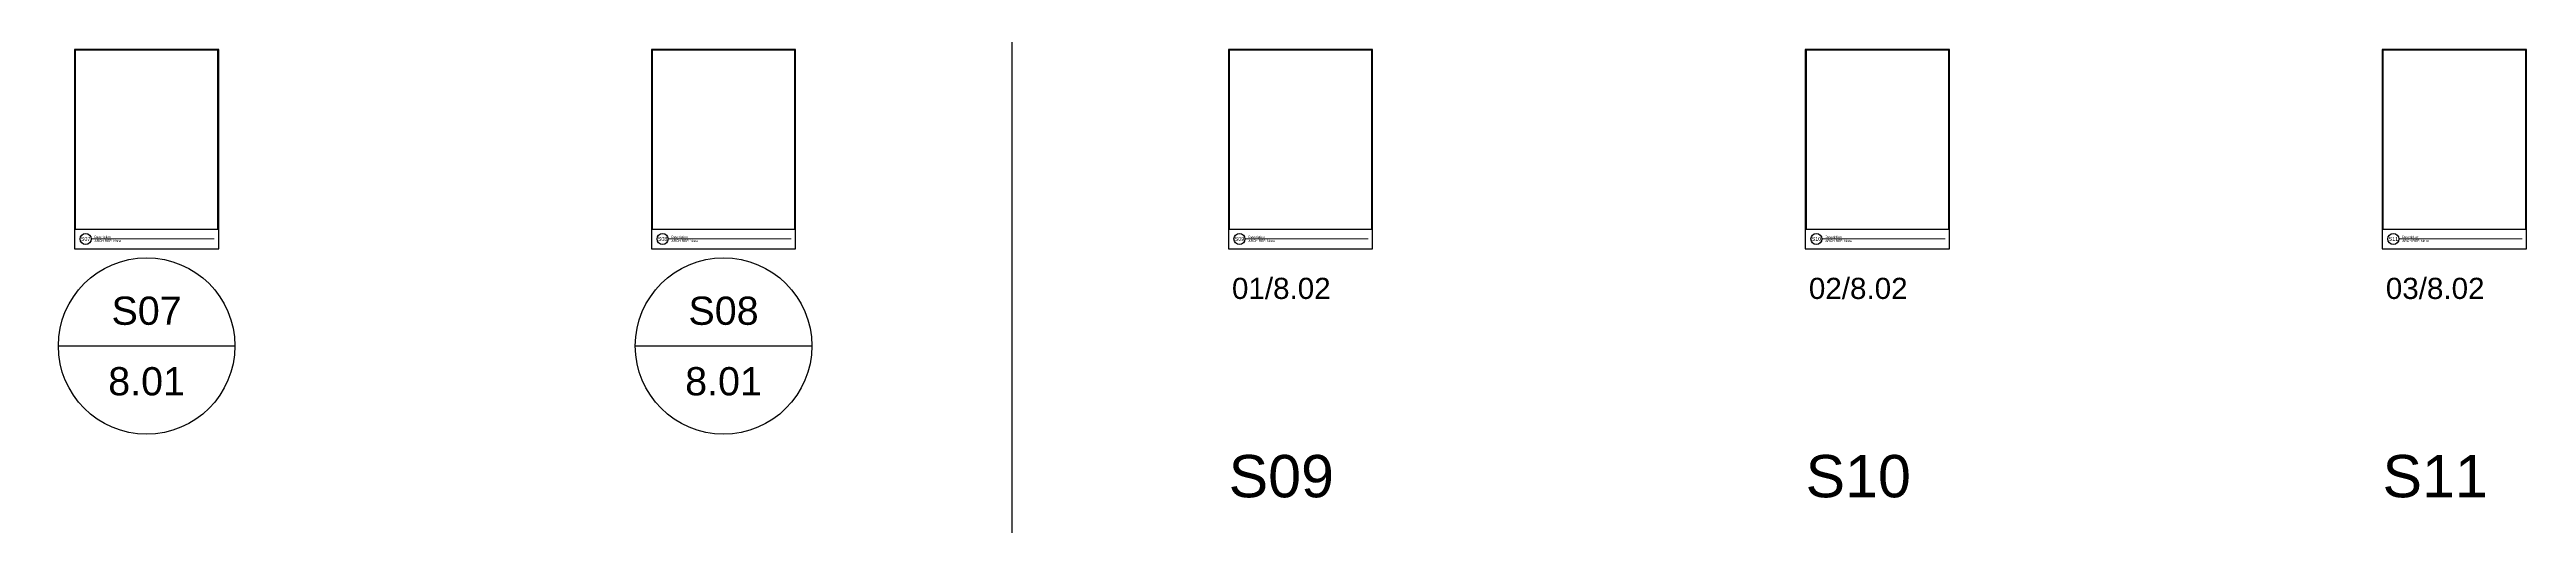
# Model space of a CAD drawing. Header units: inches. Extents: x -293 to 39679, y -468 to 488.
# Drawn here: x 759 to 1320, y -422 to -315 of the extents above; entities that cross this region are included whole.
import ezdxf
from ezdxf.enums import TextEntityAlignment as Align

# ---------------------------------------------------------------- set-up
doc = ezdxf.new("R2018")
doc.units = ezdxf.units.IN
doc.header["$MEASUREMENT"] = 0
doc.layers.get('Defpoints').update_dxf_attribs({"color": 3})
doc.layers.add('NSE-Border', color=156, linetype='Continuous', plot=False)
doc.layers.add('NSE-Detail Border', color=7, linetype='Continuous')
doc.layers.add('Wipeouts', color=7, linetype='Continuous')
doc.layers.add('NSE-Title', color=51, linetype='Continuous', lineweight=9)
doc.styles.add('004 - NSSM - Standard', font='arial.ttf', dxfattribs={"height": 0.4})
doc.styles.add('008 - NSSM - Standard', font='arial.ttf', dxfattribs={"height": 0.8})
doc.styles.add('048 - NSSM - Standard', font='arial.ttf', dxfattribs={"height": 4.8})
doc.styles.add('096 - NSSM - Standard', font='arial.ttf', dxfattribs={"height": 9.6})
doc.styles.add('Anno - NSSM - Standard', font='arial.ttf', dxfattribs={"height": 0.1})

# ---------------------------------------------------------------- blocks, each defined once
blk = doc.blocks.new('*U4')
blk.add_wipeout([(8.13, 1.13), (8.13, 0), (0, 0), (0, 11.31), (8.17, 11.31), (8.17, 0), (8.13, 0), (8.13, 11.27), (0.04, 11.27), (0.04, 1.13)])
at = {"layer": 'Defpoints', "ltscale": 0.0625}
blk.add_lwpolyline([(0.04, 1.13), (8.13, 1.13), (8.13, 11.27), (0.04, 11.27)], close=True, dxfattribs=at)
at = {"layer": 'Defpoints'}
blk.add_circle((0.63, 0.57), 0.312, dxfattribs=at)
at = {"layer": 'NSE-Border', "ltscale": 0.0625}
blk.add_lwpolyline([(0, 0), (8.17, 0), (8.17, 11.31), (0, 11.31)], close=True, dxfattribs=at)
at = {"layer": 'NSE-Title'}
blk.add_line((0.94, 0.57), (7.92, 0.57), dxfattribs=at)
at = {"layer": 'Defpoints', "style": '008 - NSSM - Standard'}
blk.add_attdef('DETAIL_NUMBER', text='', height=0.218, dxfattribs=at).set_placement((0.63, 0.57), align=Align.MIDDLE_CENTER)
at = {"layer": 'NSE-Title', "style": '004 - NSSM - Standard'}
blk.add_text('ARCH REF:', height=0.134, dxfattribs=at).set_placement((1.64, 0.46), align=Align.MIDDLE_CENTER)
for tag, p in [('DETAIL_DESCRIPTION', (1.13, 0.62)), ('ARCH_REF', (2.2, 0.39))]:
    blk.add_attdef(tag, p, '', height=0.134, dxfattribs=at)
blk = doc.blocks.new('*U8')
at = {"lineweight": 30, "flags": 106}
blk.add_attdef('NOTE2', text='', height=0.0001, dxfattribs=at).set_placement((0, -0.6356), align=Align.MIDDLE_CENTER)
blk.add_wipeout([(0, 0.3437), (0.1315, 0.3176), (0.2431, 0.2431), (0.3176, 0.1315), (0.3437, 0), (0.3176, -0.1315), (0.2431, -0.2431), (0.1315, -0.3176), (0, -0.3438), (-0.1315, -0.3176), (-0.2431, -0.2431), (-0.3176, -0.1315), (-0.3438, 0), (-0.3176, 0.1315), (-0.2431, 0.2431), (-0.1315, 0.3176)]).dxf.layer = 'Wipeouts'
blk.add_line((-0.3125, 0), (0.3125, 0))
blk.add_circle((0, 0), 0.3125)
at = {"color": 5, "style": 'Anno - NSSM - Standard'}
for tag, p in [('VIEW_NUMBER', (0, 0.125)), ('SHEET_NUMBER', (0, -0.125))]:
    blk.add_attdef(tag, text='', height=0.1, dxfattribs=at).set_placement(p, align=Align.MIDDLE_CENTER)

msp = doc.modelspace()

# ---------------------------------------------------------------- linework, layer by layer
at = {"layer": 'Defpoints'}
msp.add_line((976.92178, -467.75), (976.92178, 136), dxfattribs=at)

# ---------------------------------------------------------------- block references
at = {"layer": 'Defpoints', "color": 5}
ref = msp.add_blockref('*U8', (780.79613, -381.75), dxfattribs=dict(at, xscale=64, yscale=64, zscale=64))
ref.add_attrib('VIEW_NUMBER', 'S07', dxfattribs={"layer": '0', "color": 5, "height": 6.4, "style": 'Anno - NSSM - Standard'}).set_placement((780.79613, -373.75), align=Align.MIDDLE_CENTER)
ref.add_attrib('SHEET_NUMBER', '8.01', dxfattribs={"layer": '0', "color": 5, "height": 6.4, "style": 'Anno - NSSM - Standard'}).set_placement((780.79613, -389.75), align=Align.MIDDLE_CENTER)
lines = msp.add_mtext('Note', dxfattribs={"layer": '0', "insert": (780.79613, -422.42671), "char_height": 0.031448, "attachment_point": 1, "bg_fill": 3, "box_fill_scale": 1.5, "bg_fill_color": 256, "bg_fill_transparency": 0})
ref.add_attrib('NOTE2', '', (780.79613, -422.42671)).embed_mtext(lines)
ref = msp.add_blockref('*U8', (911.54653, -381.75), dxfattribs=dict(at, xscale=64, yscale=64, zscale=64))
ref.add_attrib('VIEW_NUMBER', 'S08', dxfattribs={"layer": '0', "color": 5, "height": 6.4, "style": 'Anno - NSSM - Standard'}).set_placement((911.54653, -373.75), align=Align.MIDDLE_CENTER)
ref.add_attrib('SHEET_NUMBER', '8.01', dxfattribs={"layer": '0', "color": 5, "height": 6.4, "style": 'Anno - NSSM - Standard'}).set_placement((911.54653, -389.75), align=Align.MIDDLE_CENTER)
lines = msp.add_mtext('Note', dxfattribs={"layer": '0', "insert": (911.54653, -422.42671), "char_height": 0.031448, "attachment_point": 1, "bg_fill": 3, "box_fill_scale": 1.5, "bg_fill_color": 256, "bg_fill_transparency": 0})
ref.add_attrib('NOTE2', '', (911.54653, -422.42671)).embed_mtext(lines)
at = {"layer": 'NSE-Detail Border', "xscale": 4, "yscale": 4, "zscale": 4}
for p, values in [((1025.95318, -359.75), {'DETAIL_DESCRIPTION': 'Description', 'ARCH_REF': 'None', 'DETAIL_NUMBER': 'S09'}), ((1156.70358, -359.75), {'DETAIL_DESCRIPTION': 'Description', 'ARCH_REF': 'None', 'DETAIL_NUMBER': 'S10'}), ((1287.45398, -359.75), {'DETAIL_DESCRIPTION': 'Description', 'ARCH_REF': 'None', 'DETAIL_NUMBER': 'S11'})]:
    msp.add_blockref('*U4', p, dxfattribs=at).add_auto_attribs(values)

# ---------------------------------------------------------------- texts
at = {"layer": 'Defpoints'}
for s, width, gutter_width, insert, char_height, attachment_point, style in [('01/8.02', 15.7513444, 2, (1037.95318, -366.28629), 4.8, 2, '048 - NSSM - Standard'), ('02/8.02', 15.7513444, 2, (1168.70358, -366.28629), 4.8, 2, '048 - NSSM - Standard'), ('03/8.02', 15.7513444, 2, (1299.45398, -366.28629), 4.8, 2, '048 - NSSM - Standard'), ('S09', 16.3938227, 0.5, (1037.95318, -411.34192), 9.6, 5, '096 - NSSM - Standard'), ('S10', 16.3938227, 0.5, (1168.70358, -411.34192), 9.6, 5, '096 - NSSM - Standard'), ('S11', 16.3938227, 0.5, (1299.45398, -411.34192), 9.6, 5, '096 - NSSM - Standard')]:
    msp.add_mtext_dynamic_manual_height_columns(s, width=width, gutter_width=gutter_width, heights=[0], dxfattribs=dict(at, insert=insert, char_height=char_height, attachment_point=attachment_point, style=style))

# ---------------------------------------------------------------- next in the draw order: block references
at = {"layer": 'NSE-Detail Border', "xscale": 4, "yscale": 4, "zscale": 4}
for p, values in [((764.45238, -359.75), {'DETAIL_DESCRIPTION': 'Description', 'ARCH_REF': 'None', 'DETAIL_NUMBER': 'S07'}), ((895.20278, -359.75), {'DETAIL_DESCRIPTION': 'Description', 'ARCH_REF': 'None', 'DETAIL_NUMBER': 'S08'})]:
    msp.add_blockref('*U4', p, dxfattribs=at).add_auto_attribs(values)

doc.saveas('drawing.dxf')
